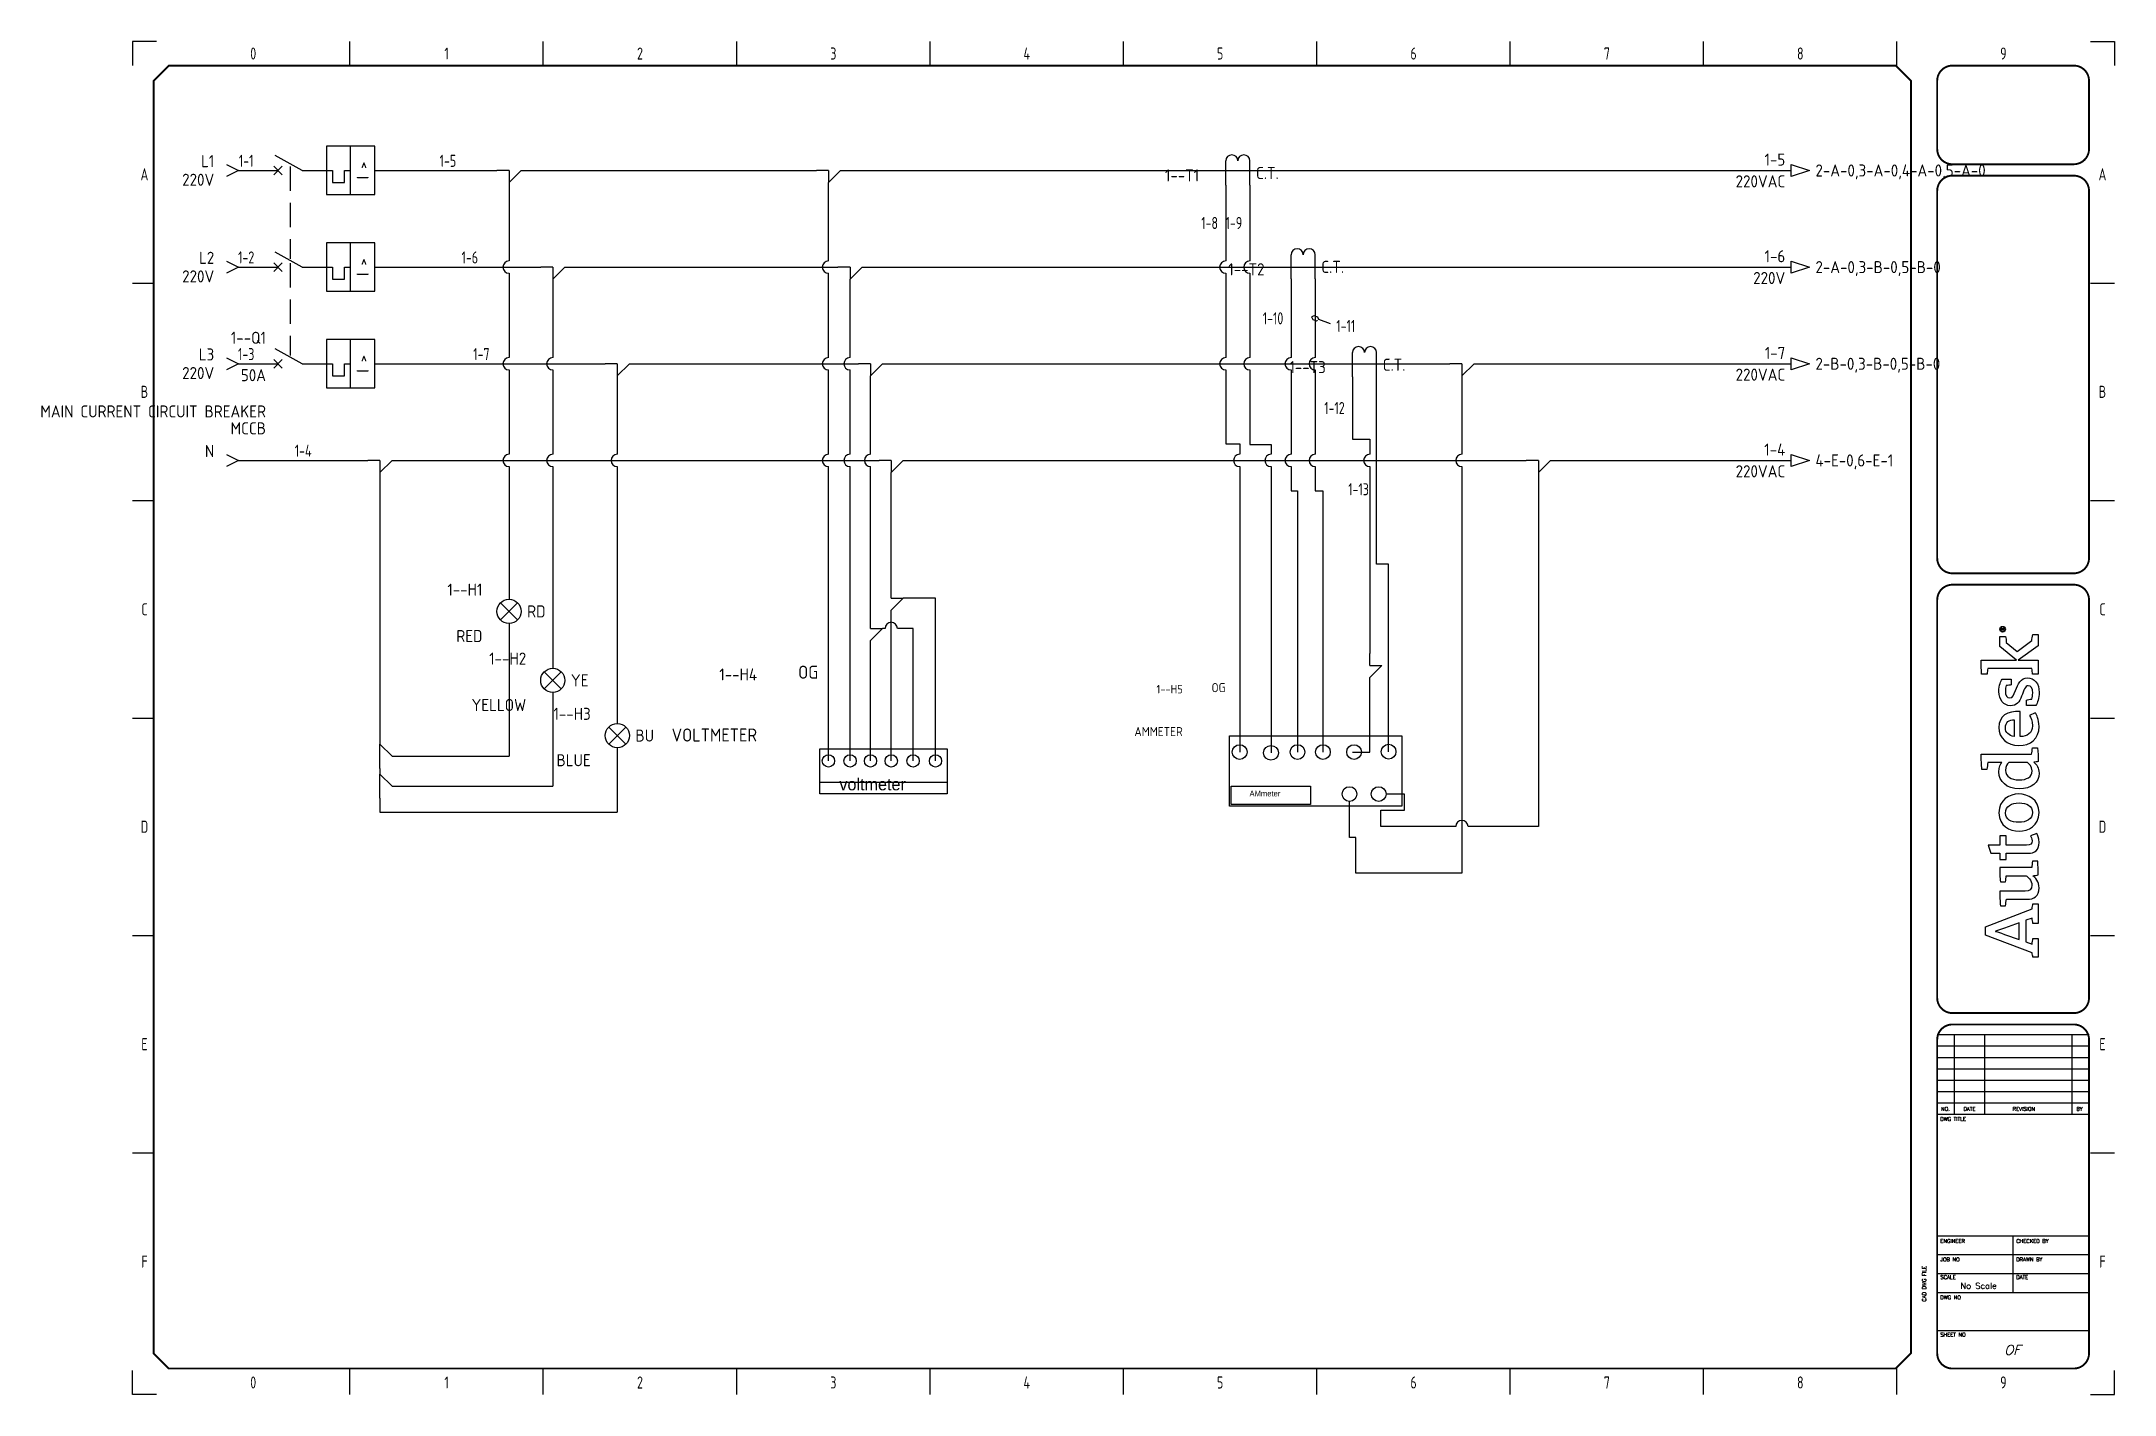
# Model space of a CAD drawing. Extents: x -14 to 415, y 5 to 285.
import ezdxf
from ezdxf.enums import TextEntityAlignment as Align

# ---------------------------------------------------------------- set-up
doc = ezdxf.new("R2010")
doc.units = 0
doc.header["$LTSCALE"] = 10
doc.linetypes.add('DASHED', pattern=[0.75, 0.5, -0.25])
for name, color, linetype in [('BL_16_mm', 5, 'Continuous'), ('DESC', 7, 'Continuous'), ('LAYER_1', 160, 'Continuous'), ('LINK', 252, 'DASHED'), ('MISC', 4, 'Continuous'), ('RD_16_mm', 1, 'Continuous'), ('SYMS', 7, 'Continuous'), ('TAGS', 4, 'Continuous'), ('TITLE', 7, 'Continuous'), ('Title blocks', 7, 'Continuous'), ('WH_16_mm', 7, 'Continuous'), ('WIRENO', 3, 'Continuous'), ('WIREREF', 52, 'Continuous'), ('WIRES', 7, 'Continuous'), ('XREF', 7, 'Continuous'), ('YE_16_mm', 2, 'Continuous')]:
    doc.layers.add(name, color=color, linetype=linetype)
doc.styles.add('ISO8', font='ISO8.shx', dxfattribs={"width": 0.8})
doc.styles.add('ITALIC', font='ITALIC')
doc.styles.add('SIMPLEX', font='simplex')
doc.styles.add('WD_IEC', font='ISOCP2.shx', dxfattribs={"width": 0.9, "height": 4})

# ---------------------------------------------------------------- blocks, each defined once
blk = doc.blocks.new('AI9-BLK2')
at = {"layer": 'LAYER_1', "color": 7}
blk.add_circle((0, 0), 2.03, dxfattribs=at)
blk.add_open_spline([(1.7, 0), (1.7, -1), (1, -1.8), (0, -1.8), (-1, -1.8), (-1.7, -1), (-1.7, 0), (-1.7, 1), (-1, 1.8), (0, 1.8), (1, 1.8), (1.7, 1), (1.7, 0)], degree=3, knots=[0, 0, 0, 0, 1, 1, 1, 2, 2, 2, 3, 3, 3, 4, 4, 4, 4], dxfattribs=at)
blk = doc.blocks.new('AI9-BLK1')
at = {"layer": 'LAYER_1', "color": 7}
for points, knots in [([(0.7, -1.1), (0.7, -1.1), (0.2, -0.4), (0.2, -0.4), (0.1, -0.2), (0, -0.2), (-0.1, -0.1), (0.3, 0), (0.5, 0.2), (0.5, 0.5), (0.5, 0.8), (0.3, 1.1), (-0.2, 1.1), (-0.2, 1.1), (-0.8, 1.1), (-0.8, 1.1), (-0.8, 1.1), (-0.8, -1.1), (-0.8, -1.1), (-0.8, -1.1), (-0.5, -1.1), (-0.5, -1.1), (-0.5, -1.1), (-0.5, -0.1), (-0.5, -0.1), (-0.4, -0.1), (-0.3, -0.2), (-0.2, -0.3), (-0.2, -0.3), (0.3, -1.1), (0.3, -1.1), (0.3, -1.1), (0.7, -1.1), (0.7, -1.1)], [0, 0, 0, 0, 1, 1, 1, 2, 2, 2, 3, 3, 3, 4, 4, 4, 5, 5, 5, 6, 6, 6, 7, 7, 7, 8, 8, 8, 9, 9, 9, 10, 10, 10, 11, 11, 11, 11]), ([(0.2, 0.5), (0.2, 0.2), (-0.1, 0.1), (-0.3, 0.1), (-0.3, 0.1), (-0.5, 0.1), (-0.5, 0.1), (-0.5, 0.1), (-0.5, 0.8), (-0.5, 0.8), (-0.5, 0.8), (-0.2, 0.8), (-0.2, 0.8), (0.1, 0.8), (0.2, 0.7), (0.2, 0.5)], [0, 0, 0, 0, 1, 1, 1, 2, 2, 2, 3, 3, 3, 4, 4, 4, 5, 5, 5, 5])]:
    blk.add_open_spline(points, degree=3, knots=knots, dxfattribs=at)
blk = doc.blocks.new('LOGO')
for points, knots in [([(35.2, 4.3), (35.2, 4.3), (22.1, 38.1), (22.1, 38.1), (22.1, 38.1), (16.1, 38.1), (16.1, 38.1), (16.1, 38.1), (3.2, 4.3), (3.2, 4.3), (2.2, 4.2), (0.9, 4), (0, 3.7), (0, 3.7), (0, 0), (0, 0), (0, 0), (13.7, 0), (13.7, 0), (13.7, 0), (13.7, 3.7), (13.7, 3.7), (12.4, 4), (10.9, 4.3), (9.5, 4.4), (9.5, 4.4), (11.1, 8.8), (11.1, 8.8), (11.1, 8.8), (26.8, 8.8), (26.8, 8.8), (26.8, 8.8), (28.4, 4.3), (28.4, 4.3), (27, 4.2), (25.8, 4), (24.5, 3.7), (24.5, 3.7), (24.5, 0), (24.5, 0), (24.5, 0), (38.7, 0), (38.7, 0), (38.7, 0), (38.7, 3.7), (38.7, 3.7), (37.9, 3.9), (36, 4.3), (35.2, 4.3)], [0, 0, 0, 0, 1, 1, 1, 2, 2, 2, 3, 3, 3, 4, 4, 4, 5, 5, 5, 6, 6, 6, 7, 7, 7, 8, 8, 8, 9, 9, 9, 10, 10, 10, 11, 11, 11, 12, 12, 12, 13, 13, 13, 14, 14, 14, 15, 15, 15, 16, 16, 16, 16]), ([(12.8, 13.8), (12.8, 13.8), (16.6, 24.3), (16.6, 24.3), (17.8, 27.5), (18.2, 28.8), (18.8, 30.9), (18.8, 30.9), (18.9, 30.9), (18.9, 30.9), (19.6, 28.9), (20, 27.5), (21.1, 24.3), (21.1, 24.3), (24.9, 13.8), (24.9, 13.8), (24.9, 13.8), (12.8, 13.8), (12.8, 13.8)], [0, 0, 0, 0, 1, 1, 1, 2, 2, 2, 3, 3, 3, 4, 4, 4, 5, 5, 5, 6, 6, 6, 6]), ([(70.8, 23.1), (70.8, 23.1), (70.8, 27.7), (70.8, 27.7), (70.8, 27.7), (75.3, 27.7), (75.3, 27.7), (75.3, 27.7), (75.3, 34.3), (75.3, 34.3), (75.3, 34.3), (81.3, 36.2), (81.3, 36.2), (81.3, 36.2), (81.3, 27.7), (81.3, 27.7), (81.3, 27.7), (88, 27.7), (88, 27.7), (88, 27.7), (88, 23.1), (88, 23.1), (88, 23.1), (81.3, 23.1), (81.3, 23.1), (81.3, 23.1), (81.3, 8.4), (81.3, 8.4), (81.3, 5.6), (82.1, 4.3), (84.3, 4.3), (86, 4.3), (87.5, 5.1), (88, 5.5), (88, 5.5), (89.7, 0.9), (89.7, 0.9), (88.7, 0.3), (86.5, -0.7), (83.2, -0.7), (77.6, -0.7), (75.3, 2.4), (75.3, 7.4), (75.3, 7.4), (75.3, 23.1), (75.3, 23.1), (75.3, 23.1), (70.8, 23.1), (70.8, 23.1)], [0, 0, 0, 0, 1, 1, 1, 2, 2, 2, 3, 3, 3, 4, 4, 4, 5, 5, 5, 6, 6, 6, 7, 7, 7, 8, 8, 8, 9, 9, 9, 10, 10, 10, 11, 11, 11, 12, 12, 12, 13, 13, 13, 14, 14, 14, 15, 15, 15, 16, 16, 16, 16]), ([(147.1, 4.7), (147.1, 5.4), (147, 6.1), (147, 6.9), (147, 6.9), (147, 41.1), (147, 41.1), (143.4, 41.2), (139.3, 41), (136.1, 40.7), (136.1, 40.7), (136.1, 37), (136.1, 37), (137.7, 36.8), (139.6, 36.6), (141, 36.4), (141, 36.4), (141, 36.4), (141, 36.4), (141, 36.4), (141, 26.2), (141, 26.2), (140, 27.1), (138, 28.4), (134.3, 28.4), (127.3, 28.4), (122, 22.6), (122, 13.8), (122, 4.5), (126.6, -0.7), (133.4, -0.7), (137.1, -0.7), (139.6, 1.1), (141.3, 3.1), (141.3, 2.1), (141.6, 0.6), (141.8, 0), (145.2, -0.2), (148.7, 0.1), (151.7, 0.4), (151.7, 0.4), (151.7, 4.1), (151.7, 4.1), (150.2, 4.2), (148.4, 4.5), (147.1, 4.7)], [0, 0, 0, 0, 1, 1, 1, 2, 2, 2, 3, 3, 3, 4, 4, 4, 5, 5, 5, 6, 6, 6, 7, 7, 7, 8, 8, 8, 9, 9, 9, 10, 10, 10, 11, 11, 11, 12, 12, 12, 13, 13, 13, 14, 14, 14, 15, 15, 15, 15]), ([(229.4, 4.6), (229.4, 4.6), (221.5, 15.2), (221.5, 15.2), (221.5, 15.2), (228, 23), (228, 23), (229.4, 23.1), (231.3, 23.3), (232.4, 23.6), (232.4, 23.6), (232.4, 27.7), (232.4, 27.7), (232.4, 27.7), (225, 27.7), (225, 27.7), (225, 27.7), (215.2, 15.6), (215.2, 15.6), (215.2, 15.6), (215.2, 41.2), (215.2, 41.2), (211.8, 41.3), (208.2, 41.2), (205.1, 40.9), (205.1, 40.9), (205.1, 36.9), (205.1, 36.9), (206.5, 36.8), (208, 36.6), (209.1, 36.5), (209.1, 36.5), (209.1, 4.5), (209.1, 4.5), (207.8, 4.4), (206.3, 4.2), (205.1, 4), (205.1, 4), (205.1, 0), (205.1, 0), (205.1, 0), (215.2, 0), (215.2, 0), (215.2, 0), (215.2, 14.5), (215.2, 14.5), (215.2, 14.5), (225.6, 0), (225.6, 0), (225.6, 0), (233.7, 0), (233.7, 0), (233.7, 0), (233.7, 3.8), (233.7, 3.8), (232.2, 4.2), (230.6, 4.4), (229.4, 4.6)], [0, 0, 0, 0, 1, 1, 1, 2, 2, 2, 3, 3, 3, 4, 4, 4, 5, 5, 5, 6, 6, 6, 7, 7, 7, 8, 8, 8, 9, 9, 9, 10, 10, 10, 11, 11, 11, 12, 12, 12, 13, 13, 13, 14, 14, 14, 15, 15, 15, 16, 16, 16, 17, 17, 17, 18, 18, 18, 19, 19, 19, 19]), ([(59.7, -0.1), (59.5, 0.6), (59.2, 2.6), (59.1, 3.8), (57.8, 2), (54.9, -0.7), (50.2, -0.7), (44.2, -0.7), (42, 3.1), (42, 8.1), (42, 8.1), (42, 22.9), (42, 22.9), (40.6, 23.2), (38.8, 23.4), (37.3, 23.5), (37.3, 23.5), (37.3, 27.3), (37.3, 27.3), (40.3, 27.6), (44.4, 27.8), (48, 27.6), (48, 27.6), (48, 9.3), (48, 9.3), (48, 6.2), (49.1, 4.5), (52.3, 4.5), (55.8, 4.5), (58.4, 7.9), (59, 8.6), (59, 8.6), (59, 23), (59, 23), (57.8, 23.2), (56, 23.4), (54.6, 23.5), (54.6, 23.5), (54.6, 27.3), (54.6, 27.3), (57.6, 27.7), (61.5, 27.8), (65, 27.7), (65, 27.7), (65, 4.6), (65, 4.6), (66.3, 4.4), (68.1, 4.2), (69.6, 4.1), (69.6, 4.1), (69.6, 0.3), (69.6, 0.3), (66.7, 0), (63, -0.2), (59.7, -0.1)], [0, 0, 0, 0, 1, 1, 1, 2, 2, 2, 3, 3, 3, 4, 4, 4, 5, 5, 5, 6, 6, 6, 7, 7, 7, 8, 8, 8, 9, 9, 9, 10, 10, 10, 11, 11, 11, 12, 12, 12, 13, 13, 13, 14, 14, 14, 15, 15, 15, 16, 16, 16, 17, 17, 17, 18, 18, 18, 18]), ([(104.8, -0.7), (95.2, -0.7), (91.4, 7), (91.4, 13.8), (91.4, 20.6), (95.1, 28.4), (104.6, 28.4), (114.1, 28.4), (118.3, 20.8), (118.3, 14), (118.3, 7.2), (114.2, -0.7), (104.8, -0.7)], [0, 0, 0, 0, 1, 1, 1, 2, 2, 2, 3, 3, 3, 4, 4, 4, 4]), ([(104.5, 23.6), (99.6, 23.6), (97.8, 19.5), (97.8, 14), (97.8, 8.5), (99.9, 4.1), (104.8, 4.1), (109.8, 4.1), (111.8, 8.2), (111.8, 13.8), (111.8, 19.3), (109.5, 23.6), (104.5, 23.6)], [0, 0, 0, 0, 1, 1, 1, 2, 2, 2, 3, 3, 3, 4, 4, 4, 4]), ([(141, 7.6), (140.3, 6.7), (138.2, 4.3), (135, 4.3), (130.5, 4.3), (128.5, 8.1), (128.5, 13.8), (128.5, 19.6), (130.9, 23.5), (135.4, 23.5), (138.3, 23.5), (139.9, 22.3), (141, 21.3), (141, 21.3), (141, 7.6), (141, 7.6)], [0, 0, 0, 0, 1, 1, 1, 2, 2, 2, 3, 3, 3, 4, 4, 4, 5, 5, 5, 5]), ([(167.6, 4.1), (171.4, 4.1), (173.8, 5.5), (175, 6.2), (175, 6.2), (177.1, 2.1), (177.1, 2.1), (175.5, 1.1), (172.6, -0.7), (167.2, -0.7), (158.2, -0.7), (153.3, 5.5), (153.3, 14), (153.3, 22.5), (158.9, 28.4), (166.4, 28.4), (174.6, 28.4), (178.7, 22.5), (177.9, 12.9), (177.9, 12.9), (159.8, 12.9), (159.8, 12.9), (160, 7.9), (162.3, 4.1), (167.6, 4.1)], [0, 0, 0, 0, 1, 1, 1, 2, 2, 2, 3, 3, 3, 4, 4, 4, 5, 5, 5, 6, 6, 6, 7, 7, 7, 8, 8, 8, 8]), ([(172, 17.3), (171.9, 20.8), (170.4, 23.7), (166.3, 23.7), (162.6, 23.7), (160.6, 21.2), (159.9, 17.3), (159.9, 17.3), (172, 17.3), (172, 17.3)], [0, 0, 0, 0, 1, 1, 1, 2, 2, 2, 3, 3, 3, 3]), ([(193.3, 16.4), (190.2, 17.6), (187.8, 18.3), (187.8, 20.5), (187.8, 22.6), (189.9, 23.7), (192.6, 23.7), (194.1, 23.7), (195.6, 23.5), (196.8, 23.1), (196.9, 21.9), (197.1, 20.1), (197.3, 19.6), (197.3, 19.6), (201.3, 19.6), (201.3, 19.6), (201.3, 19.6), (201.3, 26.1), (201.3, 26.1), (200.2, 26.8), (197.1, 28.4), (192.4, 28.4), (186.5, 28.4), (182.2, 25), (182.2, 20.1), (182.2, 15.7), (184.9, 13.4), (189.1, 11.9), (193.4, 10.4), (196.7, 9.3), (196.7, 7.2), (196.7, 5.1), (195, 3.9), (191.4, 3.9), (189.9, 3.9), (188.1, 4.1), (187, 4.6), (186.9, 5.9), (186.6, 7.8), (186.3, 8.4), (186.3, 8.4), (182.3, 8.4), (182.3, 8.4), (182.3, 8.4), (182.3, 1.6), (182.3, 1.6), (182.3, 1.6), (182.3, 1.6), (182.3, 1.6), (184.1, 0.5), (187.5, -0.8), (191.8, -0.8), (198.3, -0.8), (202.4, 2.6), (202.4, 7.8), (202.4, 12.5), (197.8, 14.6), (193.3, 16.4)], [0, 0, 0, 0, 1, 1, 1, 2, 2, 2, 3, 3, 3, 4, 4, 4, 5, 5, 5, 6, 6, 6, 7, 7, 7, 8, 8, 8, 9, 9, 9, 10, 10, 10, 11, 11, 11, 12, 12, 12, 13, 13, 13, 14, 14, 14, 15, 15, 15, 16, 16, 16, 17, 17, 17, 18, 18, 18, 19, 19, 19, 19])]:
    blk.add_open_spline(points, degree=3, knots=knots)
for name, p in [('AI9-BLK2', (237.6, 25.7)), ('AI9-BLK1', (237.8, 25.7))]:
    blk.add_blockref(name, p)
blk = doc.blocks.new('Title_blocks_A3')
at = {"layer": 'TITLE'}
for p, q in [((372.89, 276.86), (372.89, 259.33)), ((378.32, 79.49), (409.72, 79.49)), ((381.85, 79.49), (381.85, 63)), ((388.13, 79.49), (388.13, 63)), ((406.19, 79.49), (406.19, 63)), ((378.32, 77.13), (409.72, 77.13)), ((378.32, 74.78), (409.72, 74.78)), ((378.32, 72.42), (409.72, 72.42)), ((378.32, 70.06), (409.72, 70.06)), ((378.32, 67.71), (409.72, 67.71)), ((378.32, 65.35), (409.72, 65.35)), ((378.32, 63), (409.72, 63)), ((372.89, 13.53), (372.89, 37.81)), ((378.32, 37.87), (409.72, 37.87)), ((394.02, 26.1), (394.02, 37.87)), ((378.32, 33.95), (409.72, 33.95)), ((378.32, 30.02), (409.72, 30.02)), ((378.32, 26.1), (409.72, 26.1)), ((378.32, 18.24), (409.72, 18.24))]:
    blk.add_line(p, q, dxfattribs=at)
at = {"layer": 'TITLE', "const_width": 0.392}
blk.add_lwpolyline([(372.89, 13.53), (372.89, 276.86), (369.75, 280), (12.53, 280), (9.39, 276.86), (9.39, 13.53), (12.53, 10.39), (369.75, 10.39)], close=True, dxfattribs=at)
for points in [[(381.46, 280, 0.414214), (378.32, 276.86, 0.414214)], [(409.72, 276.86, 0.414214), (406.58, 280, 0.414214)], [(378.32, 262.73, 0.414214), (381.46, 259.59, 0.414214)], [(406.58, 259.59, 0.414214), (409.72, 262.73, 0.414214)], [(381.46, 257.23, 0.414214), (378.32, 254.09, 0.414214)], [(409.72, 254.09, 0.414214), (406.58, 257.23, 0.414214)], [(378.32, 178.08, 0.414214), (381.46, 174.94, 0.414214)], [(406.58, 174.94, 0.414214), (409.72, 178.08, 0.414214)], [(381.46, 172.58, 0.414214), (378.32, 169.44, 0.414214)], [(409.72, 169.44, 0.414214), (406.58, 172.58, 0.414214)], [(378.32, 87.08, 0.414214), (381.46, 83.94, 0.414214)], [(406.58, 83.94, 0.414214), (409.72, 87.08, 0.414214)], [(381.46, 81.58, 0.414214), (378.32, 78.44, 0.414214)], [(409.72, 78.44, 0.414214), (406.58, 81.58, 0.414214)], [(378.32, 13.53, 0.414214), (381.46, 10.39, 0.414214)], [(406.58, 10.39, 0.414214), (409.72, 13.53, 0.414214)]]:
    blk.add_lwpolyline(points, format="xyb", dxfattribs=at)
for points in [[(406.58, 280), (381.46, 280)], [(378.32, 276.86), (378.32, 262.73)], [(409.72, 276.86), (409.72, 262.73)], [(406.58, 259.59), (381.46, 259.59)], [(406.58, 257.23), (381.46, 257.23)], [(378.32, 254.09), (378.32, 178.08)], [(409.72, 254.09), (409.72, 178.08)], [(381.46, 174.94), (406.58, 174.94)], [(381.46, 172.58), (406.58, 172.58)], [(381.46, 83.94), (406.58, 83.94)], [(381.46, 81.58), (406.58, 81.58)], [(378.32, 78.44), (378.32, 13.53)], [(409.72, 78.44), (409.72, 13.53)], [(381.46, 10.39), (406.58, 10.39)]]:
    blk.add_lwpolyline(points, dxfattribs=at)
at = {"layer": 'TITLE', "color": 7, "const_width": 0.392}
for points in [[(378.32, 169.44), (378.32, 87.08)], [(409.72, 169.44), (409.72, 87.08)]]:
    blk.add_lwpolyline(points, dxfattribs=at)
at = {"layer": 'Title blocks', "color": 7}
for p, q in [((50, 280), (50, 285)), ((90, 280), (90, 285)), ((130, 280), (130, 285)), ((170, 280), (170, 285)), ((250, 280), (250, 285)), ((290, 280), (290, 285)), ((330, 280), (330, 285)), ((370, 280), (370, 285)), ((5, 235), (9.39, 235)), ((410, 235), (415, 235)), ((5, 190), (9.39, 190)), ((410, 190), (415, 190)), ((5, 100), (9.39, 100)), ((410, 100), (415, 100)), ((5, 55), (9.39, 55)), ((410, 55), (415, 55)), ((50, 5), (50, 10.39)), ((90, 5), (90, 10.39)), ((130, 5), (130, 10.39)), ((170, 5), (170, 10.39)), ((250, 5), (250, 10.39)), ((290, 5), (290, 10.39)), ((330, 5), (330, 10.39)), ((370, 5), (370, 10.64))]:
    blk.add_line(p, q, dxfattribs=at)
at = {"layer": 'Title blocks', "color": 2}
for p, q in [((210, 280), (210, 285)), ((5, 145), (9.39, 145)), ((410, 145), (415, 145)), ((210, 5), (210, 10.39))]:
    blk.add_line(p, q, dxfattribs=at)
at = {"layer": 'Title blocks'}
for points in [[(10, 285), (5, 285), (5, 280)], [(410, 285), (415, 285), (415, 280)], [(10, 5), (5, 5), (5, 10)], [(410, 5), (415, 5), (415, 10)]]:
    blk.add_lwpolyline(points, dxfattribs=at)
at = {"xscale": 0.2857500000000073, "yscale": 0.2857500000000073, "zscale": 0.2857500000000073, "rotation": 90}
blk.add_blockref('LOGO', (399.19, 95.48), dxfattribs=at)
at = {"layer": 'TITLE', "color": 1}
for s, height, style, p in [('NO.', 0.785, 'SIMPLEX', (380.02, 64.11)), ('DATE', 0.785, 'SIMPLEX', (384.99, 64.11)), ('REVISION', 0.785, 'SIMPLEX', (396.24, 64.11)), ('BY', 0.785, 'SIMPLEX', (407.76, 64.11)), ('OF', 2, 'ITALIC', (393.89, 14.25))]:
    blk.add_text(s, height=height, dxfattribs=dict(at, style=style)).set_placement(p, align=Align.MIDDLE)
at = {"layer": 'TITLE', "color": 1, "style": 'SIMPLEX'}
for s, p in [('DWG TITLE', (378.97, 61.62)), ('ENGINEER', (378.97, 36.37)), ('CHECKED BY', (394.67, 36.37)), ('JOB NO', (378.97, 32.57)), ('DRAWN BY', (394.67, 32.57)), ('SCALE', (378.97, 28.91)), ('DATE', (394.67, 28.91)), ('DWG NO', (378.97, 24.72)), ('SHEET NO', (378.97, 17))]:
    blk.add_text(s, height=0.785, dxfattribs=at).set_placement(p)
blk.add_text('CAD DWG FILE', height=0.7852, rotation=90, dxfattribs=at).set_placement((376.02, 24.2))
at = {"layer": 'TITLE', "color": 1, "style": 'ITALIC'}
for tag, height, p in [('TITLE#1', 1.5, (393.23, 52.79)), ('TITLE#2', 1.5, (393.23, 50.25)), ('TITLE#3', 1.5, (393.23, 47.71)), ('TITLE#4', 1.5, (393.23, 45.16)), ('DWG#', 2, (393.23, 20.38))]:
    blk.add_attdef(tag, text='', height=height, dxfattribs=at).set_placement(p, align=Align.CENTER)
at = {"layer": 'TITLE', "color": 1, "style": 'SIMPLEX'}
blk.add_attdef('CAD#', (376.32, 34.6), '', height=1.25, rotation=90, dxfattribs=at)
at = {"layer": 'TITLE', "color": 1}
for tag, p, height, style in [('ENGINEER', (381.68, 34.6), 1.25, 'ITALIC'), ('CHKDBY', (396.6, 34.6), 1.25, 'ITALIC'), ('JOB#', (384.53, 30.65), 1.25, 'SIMPLEX'), ('DRAWNBY', (397.48, 30.65), 1.25, 'ITALIC'), ('SCALE', (383.14, 26.88), 1.25, 'SIMPLEX'), ('DATE', (396.4, 26.88), 1.25, 'SIMPLEX'), ('SHTS', (397.95, 13.15), 2, 'ITALIC')]:
    blk.add_attdef(tag, p, '', height=height, dxfattribs=dict(at, style=style))
at = {"layer": 'TITLE', "color": 1, "style": 'ITALIC'}
blk.add_attdef('SH#', text='', height=2, dxfattribs=at).set_placement((389.77, 13.15), align=Align.RIGHT)
at = {"layer": 'TITLE', "color": 7, "flags": 9}
blk.add_attdef('WD_TB', (381.46, 10.39), '', height=1.57, dxfattribs=at)
at = {"layer": 'Title blocks', "style": 'ISO8', "width": 0.8}
for s, p in [('0', (30, 282.5)), ('1', (70, 282.5)), ('2', (110, 282.5)), ('3', (150, 282.5)), ('4', (190, 282.5)), ('5', (230, 282.5)), ('6', (270, 282.5)), ('7', (310, 282.5)), ('8', (350, 282.5)), ('9', (392, 282.5)), ('A', (7.5, 257.5)), ('A', (412.5, 257.5)), ('B', (7.5, 212.5)), ('B', (412.5, 212.5)), ('C', (7.5, 167.5)), ('C', (412.5, 167.5)), ('D', (7.5, 122.5)), ('D', (412.5, 122.5)), ('E', (7.5, 77.5)), ('E', (412.5, 77.5)), ('F', (7.5, 32.5)), ('F', (412.5, 32.5)), ('0', (30, 7.5)), ('1', (70, 7.5)), ('2', (110, 7.5)), ('3', (150, 7.5)), ('4', (190, 7.5)), ('5', (230, 7.5)), ('6', (270, 7.5)), ('7', (310, 7.5)), ('8', (350, 7.5)), ('9', (392, 7.5))]:
    blk.add_text(s, height=2.5, dxfattribs=at).set_placement(p, align=Align.MIDDLE)
blk = doc.blocks.new('HA1X3Y')
blk.add_lwpolyline([(-2.5, 1.25), (0, 0), (-2.5, -1.25)])
at = {"style": 'WD_IEC'}
blk.add_attdef('DESC1', text='', height=2.5, dxfattribs=at).set_placement((-5, 0.675), align=Align.RIGHT)
at = {"style": 'WD_IEC', "flags": 1}
blk.add_attdef('X1TERM01', (0, 0), '', height=0.32, dxfattribs=at)
at = {"style": 'WD_IEC'}
blk.add_attdef('DESC2', text='', height=2.5, dxfattribs=at).set_placement((-5, -0.675), align=Align.TOP_RIGHT)
blk = doc.blocks.new('HCB11THI')
for p, q in [((12.5, -5), (12.5, 5)), ((-7.5, 0), (-2.5, 0)), ((-3.38, -0.88), (-1.62, 0.88)), ((-1.62, -0.88), (-3.38, 0.88)), ((2.5, 0), (-3.12, 3.12)), ((2.5, 0), (8.75, 0)), ((8.75, 0), (8.75, -2.5)), ((11.25, 0), (12.5, 0)), ((11.25, -2.5), (11.25, 0)), ((17.5, 0), (22.5, 0)), ((8.75, -2.5), (11.25, -2.5))]:
    blk.add_line(p, q)
blk.add_lwpolyline([(7.5, -5), (17.5, -5), (17.5, 5), (7.5, 5)], close=True)
at = {"style": 'WD_IEC'}
for tag, p in [('INST', (-5, 11.12)), ('LOC', (-5, 7.62)), ('TAG1', (-5, 4.12)), ('DESC2', (-5, -14.61)), ('DESC1', (-5, -11.11)), ('DESC3', (-5, -18.11))]:
    blk.add_attdef(tag, text='', height=2.5, dxfattribs=at).set_placement(p, align=Align.RIGHT)
for tag, p, height, flags in [('MFG', (4.92, 12.12), 1.5, 9), ('CAT', (4.92, 9.62), 1.5, 9), ('X4TERM01', (-7.5, 0), 0.32, 1), ('TERM01', (-7.5, 1), 2, 8), ('X2LINK', (0, 1.7), 0.32, 1), ('X8LINK', (0, 0.79), 0.32, 1), ('X1TERM02', (22.5, 0), 0.32, 1), ('ASSYCODE', (12.5, -7.5), 1, 1), ('FAMILY', (12.5, -9), 1, 1), ('CATDESC', (12.5, -10.5), 1, 1), ('COMMON', (13.75, -13.02), 1, 1)]:
    blk.add_attdef(tag, p, '', height=height, dxfattribs=dict(at, flags=flags))
at = {"linetype": 'Continuous', "style": 'WD_IEC'}
blk.add_attdef('T', text='', height=2.5, rotation=90, dxfattribs=at).set_placement((15, 0), align=Align.MIDDLE_CENTER)
at = {"style": 'WD_IEC', "flags": 8}
blk.add_attdef('TERM02', text='', height=2, dxfattribs=at).set_placement((22.5, 1), align=Align.RIGHT)
at = {"lineweight": 15, "style": 'WD_IEC'}
for tag, p in [('RATING1', (-5, -3.61)), ('XREF', (-5, -7.36))]:
    blk.add_attdef(tag, text='', height=2.5, dxfattribs=at).set_placement(p, align=Align.RIGHT)
blk = doc.blocks.new('HCB21THI')
for p, q in [((12.5, -5), (12.5, 5)), ((-7.5, 0), (-2.5, 0)), ((-3.38, -0.88), (-1.62, 0.88)), ((-1.62, -0.88), (-3.38, 0.88)), ((2.5, 0), (-3.12, 3.12)), ((2.5, 0), (8.75, 0)), ((8.75, 0), (8.75, -2.5)), ((11.25, 0), (12.5, 0)), ((11.25, -2.5), (11.25, 0)), ((17.5, 0), (22.5, 0)), ((8.75, -2.5), (11.25, -2.5))]:
    blk.add_line(p, q)
blk.add_lwpolyline([(7.5, -5), (17.5, -5), (17.5, 5), (7.5, 5)], close=True)
at = {"style": 'WD_IEC'}
for tag, p in [('INST', (-5, 11.12)), ('LOC', (-5, 7.62)), ('TAG2', (-5, 4.12)), ('DESC1', (-5, -13.75)), ('DESC2', (-5, -17.25)), ('DESC3', (-5, -20.75))]:
    blk.add_attdef(tag, text='', height=2.5, dxfattribs=at).set_placement(p, align=Align.RIGHT)
for tag, p, height, flags in [('X4TERM01', (-7.5, 0), 0.32, 1), ('TERM01', (-7.5, 1), 2, 8), ('X2LINK', (0, 1.7), 0.32, 1), ('X8LINK', (0, 0.79), 0.32, 1), ('X1TERM02', (22.5, 0), 0.32, 1), ('FAMILY', (12.5, -9), 1, 1), ('CONTACT', (12.5, -11.77), 1, 1)]:
    blk.add_attdef(tag, p, '', height=height, dxfattribs=dict(at, flags=flags))
at = {"linetype": 'Continuous', "style": 'WD_IEC'}
blk.add_attdef('T', text='', height=2.5, rotation=90, dxfattribs=at).set_placement((15, 0), align=Align.MIDDLE_CENTER)
at = {"style": 'WD_IEC', "flags": 8}
blk.add_attdef('TERM02', text='', height=2, dxfattribs=at).set_placement((22.5, 1), align=Align.RIGHT)
at = {"lineweight": 15, "style": 'WD_IEC', "flags": 1}
blk.add_attdef('RATING1', text='', height=2.5, dxfattribs=at).set_placement((-5, -6.25), align=Align.RIGHT)
at = {"lineweight": 15, "style": 'WD_IEC'}
blk.add_attdef('XREF', text='', height=2.5, dxfattribs=at).set_placement((-5, -10), align=Align.RIGHT)
blk = doc.blocks.new('HT0_184')
for p, q in [((0, 0), (-2.5, 0)), ((0, 0), (0, -2.5)), ((0, -2.5), (2.5, 0))]:
    blk.add_line(p, q)
at = {"style": 'WD_IEC', "flags": 1}
for tag, p in [('X4TERM01', (-2.5, 0)), ('X1TERM01', (2.5, 0)), ('X8TERM01', (0, -2.5)), ('WDWSEQ', (1.53, -1.26))]:
    blk.add_attdef(tag, p, '', height=0.4, dxfattribs=at)
blk = doc.blocks.new('VLT1R')
for p, q in [((0, 7.5), (0, 2.5)), ((-1.77, -1.77), (1.77, 1.77)), ((1.77, -1.77), (-1.77, 1.77)), ((0, -2.5), (0, -7.5))]:
    blk.add_line(p, q)
blk.add_circle((0, 0), 2.5)
at = {"style": 'WD_IEC'}
for tag, p in [('INST', (-5.5, 10.25)), ('LOC', (-5.5, 6.75)), ('TAG1', (-5.5, 3.25)), ('DESC1', (-5.5, -6.35)), ('DESC2', (-5.5, -9.85)), ('DESC3', (-5.5, -13.35))]:
    blk.add_attdef(tag, text='', height=2.5, dxfattribs=at).set_placement(p, align=Align.RIGHT)
blk.add_attdef('TERM01', text='', height=2, rotation=90, dxfattribs=at).set_placement((-1, 7.5), align=Align.RIGHT)
at = {"style": 'WD_IEC', "flags": 1}
for tag, p, height in [('X2TERM01', (0, 7.5), 0.32), ('X4LINK', (-3, 0), 0.32), ('X1LINK', (3, 0), 0.32), ('ASSYCODE', (1, -4), 1), ('X8TERM02', (0, -7.5), 0.32), ('FAMILY', (1, -5.5), 1), ('CATDESC', (1, -7), 1)]:
    blk.add_attdef(tag, p, '', height=height, dxfattribs=at)
at = {"style": 'WD_IEC', "flags": 9}
for tag, p in [('MFG', (-6, -0.25)), ('CAT', (-6, -2.75))]:
    blk.add_attdef(tag, text='', height=1.5, dxfattribs=at).set_placement(p, align=Align.RIGHT)
at = {"style": 'WD_IEC'}
blk.add_attdef('TERM02', (-1, -7.5), '', height=2, rotation=90, dxfattribs=at)
at = {"lineweight": 13, "style": 'WD_IEC'}
blk.add_attdef('COLOR', text='', height=2.5, dxfattribs=at).set_placement((3.75, 0), align=Align.MIDDLE_LEFT)
at = {"lineweight": 15, "style": 'WD_IEC'}
blk.add_attdef('XREF', text='', height=2.5, dxfattribs=at).set_placement((-5.5, -18), align=Align.RIGHT)
blk = doc.blocks.new('VLT1Y')
for p, q in [((0, 7.5), (0, 2.5)), ((-1.77, -1.77), (1.77, 1.77)), ((1.77, -1.77), (-1.77, 1.77)), ((0, -2.5), (0, -7.5))]:
    blk.add_line(p, q)
blk.add_circle((0, 0), 2.5)
at = {"style": 'WD_IEC'}
for tag, p in [('INST', (-5.5, 10.25)), ('LOC', (-5.5, 6.75)), ('TAG1', (-5.5, 3.25)), ('DESC1', (-5.5, -6.35)), ('DESC2', (-5.5, -9.85)), ('DESC3', (-5.5, -13.35))]:
    blk.add_attdef(tag, text='', height=2.5, dxfattribs=at).set_placement(p, align=Align.RIGHT)
blk.add_attdef('TERM01', text='', height=2, rotation=90, dxfattribs=at).set_placement((-1, 7.5), align=Align.RIGHT)
at = {"style": 'WD_IEC', "flags": 1}
for tag, p, height in [('X2TERM01', (0, 7.5), 0.32), ('X4LINK', (-3, 0), 0.32), ('X1LINK', (3, 0), 0.32), ('ASSYCODE', (1, -4), 1), ('X8TERM02', (0, -7.5), 0.32), ('FAMILY', (1, -5.5), 1), ('CATDESC', (1, -7), 1)]:
    blk.add_attdef(tag, p, '', height=height, dxfattribs=at)
at = {"style": 'WD_IEC', "flags": 9}
for tag, p in [('MFG', (-6, -0.25)), ('CAT', (-6, -2.75))]:
    blk.add_attdef(tag, text='', height=1.5, dxfattribs=at).set_placement(p, align=Align.RIGHT)
at = {"style": 'WD_IEC'}
blk.add_attdef('TERM02', (-1, -7.5), '', height=2, rotation=90, dxfattribs=at)
at = {"lineweight": 13, "style": 'WD_IEC'}
blk.add_attdef('COLOR', text='', height=2.5, dxfattribs=at).set_placement((3.75, 0), align=Align.MIDDLE_LEFT)
at = {"lineweight": 15, "style": 'WD_IEC'}
for tag, p in [('XREF', (-5.5, -18)), ('WDTAGALT', (-5.5, -21.5))]:
    blk.add_attdef(tag, text='', height=2.5, dxfattribs=at).set_placement(p, align=Align.RIGHT)
blk = doc.blocks.new('VLT1B')
for p, q in [((0, 7.5), (0, 2.5)), ((-1.77, -1.77), (1.77, 1.77)), ((1.77, -1.77), (-1.77, 1.77)), ((0, -2.5), (0, -7.5))]:
    blk.add_line(p, q)
blk.add_circle((0, 0), 2.5)
at = {"style": 'WD_IEC'}
for tag, p in [('INST', (-5.5, 10.25)), ('LOC', (-5.5, 6.75)), ('TAG1', (-5.5, 3.25)), ('DESC1', (-5.5, -6.35)), ('DESC2', (-5.5, -9.85)), ('DESC3', (-5.5, -13.35))]:
    blk.add_attdef(tag, text='', height=2.5, dxfattribs=at).set_placement(p, align=Align.RIGHT)
blk.add_attdef('TERM01', text='', height=2, rotation=90, dxfattribs=at).set_placement((-1, 7.5), align=Align.RIGHT)
at = {"style": 'WD_IEC', "flags": 1}
for tag, p, height in [('X2TERM01', (0, 7.5), 0.32), ('X4LINK', (-3, 0), 0.32), ('X1LINK', (3, 0), 0.32), ('ASSYCODE', (1, -4), 1), ('X8TERM02', (0, -7.5), 0.32), ('FAMILY', (1, -5.5), 1), ('CATDESC', (1, -7), 1)]:
    blk.add_attdef(tag, p, '', height=height, dxfattribs=at)
at = {"style": 'WD_IEC', "flags": 9}
for tag, p in [('MFG', (-6, -0.25)), ('CAT', (-6, -2.75))]:
    blk.add_attdef(tag, text='', height=1.5, dxfattribs=at).set_placement(p, align=Align.RIGHT)
at = {"style": 'WD_IEC'}
blk.add_attdef('TERM02', (-1, -7.5), '', height=2, rotation=90, dxfattribs=at)
at = {"lineweight": 13, "style": 'WD_IEC'}
blk.add_attdef('COLOR', text='', height=2.5, dxfattribs=at).set_placement((3.75, 0), align=Align.MIDDLE_LEFT)
at = {"lineweight": 15, "style": 'WD_IEC'}
for tag, p in [('XREF', (-5.5, -18)), ('WDTAGALT', (-5.5, -21.5))]:
    blk.add_attdef(tag, text='', height=2.5, dxfattribs=at).set_placement(p, align=Align.RIGHT)
blk = doc.blocks.new('HT0_281')
for p in [(0, -2.5), (2.5, 0)]:
    blk.add_line(p, (0, 2.5))
at = {"style": 'WD_IEC', "flags": 1}
for tag, p in [('X2TERM01', (0, 2.5)), ('WDWSEQ', (1.92, 1.22)), ('X1TERM01', (2.5, 0)), ('X8TERM01', (0, -2.5))]:
    blk.add_attdef(tag, p, '', height=0.4, dxfattribs=at)
blk = doc.blocks.new('HVM1_Voltmeter-3phase_002')
blk.add_line((13.58, 3), (13.58, -6.34))
for points in [[(13.58, -6.34), (-12.79, -6.34), (-12.79, 3), (13.58, 3)], [(13.58, -6.34), (-12.79, -6.34), (-12.79, -3.89), (13.58, -3.89)]]:
    blk.add_lwpolyline(points)
for centre in [(-10.99, 0.48), (-6.52, 0.48), (-2.29, 0.48), (2.01, 0.48), (6.51, 0.48), (11.15, 0.48)]:
    blk.add_circle(centre, 1.27)
at = {"insert": (-8.73, -3.09), "char_height": 2.5, "attachment_point": 1}
blk.add_mtext_dynamic_manual_height_columns('voltmeter', width=6.0733, gutter_width=12.5, heights=[0], dxfattribs=at)
at = {"style": 'WD_IEC'}
for tag, height, p in [('INST', 2.7, (-25.75, 24.33)), ('LOC', 2.7, (-25.75, 21.13)), ('TAG1', 2.5, (-25.75, 17.13)), ('XREF', 2.7, (-25.75, 7.71)), ('DESC1', 2.7, (-25.75, 4.51)), ('DESC2', 2.7, (-25.75, 0.73)), ('WDTAGALT', 2.5, (-26.25, -5.99)), ('DESC3', 2.7, (-25.75, -3.05))]:
    blk.add_attdef(tag, text='', height=height, dxfattribs=at).set_placement(p, align=Align.RIGHT)
for tag, p, height, flags in [('MFG', (-15.83, 25.13), 1.5, 9), ('CAT', (-15.83, 22.63), 1.5, 9), ('ASSYCODE', (-12.25, 9.01), 1, 1), ('CATDESC', (-12.25, 6.01), 2.7, 1), ('FAMILY', (-12.25, 7.51), 1, 1), ('X2TERM01', (-10.99, 0.48), 0.08, 1), ('X2TERM02', (-6.52, 0.48), 0.08, 1), ('X2TERM03', (-2.36, 0.5), 0.08, 1), ('X2TERM04', (2.01, 0.48), 0.08, 1), ('X2TERM05', (6.51, 0.48), 0.08, 1), ('X2TERM06', (11.15, 0.48), 0.08, 1)]:
    blk.add_attdef(tag, p, '', height=height, dxfattribs=dict(at, flags=flags))
blk.add_attdef('COLOR', (-17.25, 17.51), '', height=2.7, dxfattribs=at)
at = {"style": 'WD_IEC', "width": 0.8}
for tag, p in [('X2TERMDESC01', (-11.99, 5.24)), ('X2TERMDESC02', (-7.52, 5.65)), ('X2TERMDESC03', (-3.36, 5.64)), ('X2TERMDESC04', (1.01, 5.72)), ('X2TERMDESC05', (5.51, 5.62)), ('X2TERMDESC06', (10.15, 5.64)), ('TERM01', (-11.99, 0.48)), ('TERM02', (-7.52, 0.48)), ('TERM03', (-3.36, 0.5)), ('TERM04', (1.01, 0.48)), ('TERM05', (5.51, 0.48)), ('TERM06', (10.15, 0.48))]:
    blk.add_attdef(tag, text='', height=2, rotation=90, dxfattribs=at).set_placement(p, align=Align.RIGHT)
blk = doc.blocks.new('HT0_812')
for p, q in [((0, 0), (0, 2.5)), ((0, 0), (2.5, 0)), ((2.5, 0), (0, -2.5))]:
    blk.add_line(p, q)
at = {"style": 'WD_IEC', "flags": 1}
for tag, p in [('X2TERM01', (0, 2.5)), ('WDWSEQ', (1.92, 1.22)), ('X1TERM01', (2.5, 0)), ('X8TERM01', (0, -2.5))]:
    blk.add_attdef(tag, p, '', height=0.4, dxfattribs=at)
blk = doc.blocks.new('HVM1_AMMETER_002')
for points in [[(-25.22, 9.63), (25.78, 9.63), (25.78, -11.2), (-25.22, -11.2)], [(-24.68, -5.26), (-1.21, -5.26), (-1.21, -10.65), (-24.68, -10.65)]]:
    blk.add_lwpolyline(points, close=True)
for centre in [(-22.19, 4.81), (-12.93, 4.59), (-5.09, 4.81), (2.42, 4.81), (11.61, 4.81), (21.81, 4.93), (10.26, -7.61), (18.89, -7.61)]:
    blk.add_circle(centre, 2.18)
blk.add_text('AMmeter', height=1.681).set_placement((-19.28, -8.28))
at = {"style": 'WD_IEC'}
for tag, height, p in [('INST', 2.7, (-39.01, 29.34)), ('TAG1', 2.5, (-39.01, 22.14)), ('LOC', 2.7, (-39.01, 26.14)), ('XREF', 2.7, (-39.01, 12.71)), ('DESC2', 2.7, (-39.01, 5.73)), ('DESC1', 2.7, (-39.01, 9.51)), ('WDTAGALT', 2.5, (-39.51, -0.99)), ('DESC3', 2.7, (-39.01, 1.95))]:
    blk.add_attdef(tag, text='', height=height, dxfattribs=at).set_placement(p, align=Align.RIGHT)
for tag, p, height, flags in [('MFG', (-29.09, 30.14), 1.5, 9), ('CAT', (-29.09, 27.64), 1.5, 9), ('ASSYCODE', (-25.51, 14.01), 1, 1), ('FAMILY', (-25.51, 12.51), 1, 1), ('CATDESC', (-25.51, 11.01), 2.7, 1), ('X2TERM01', (-22.19, 4.81), 0.08, 1), ('X2TERM02', (-12.93, 4.59), 0.08, 1), ('X2TERM03', (-5.09, 4.81), 0.08, 1), ('X2TERM04', (2.42, 4.81), 0.08, 1), ('X2TERM05', (11.61, 4.81), 0.08, 1), ('X2TERM06', (21.81, 4.93), 0.08, 1), ('X4TERM07', (8.09, -7.61), 0.08, 1), ('X8TERM08', (10.26, -9.79), 0.08, 1), ('X8TERM10', (18.89, -9.79), 0.08, 1), ('X1TERM09', (21.07, -7.61), 0.08, 1)]:
    blk.add_attdef(tag, p, '', height=height, dxfattribs=dict(at, flags=flags))
blk.add_attdef('COLOR', (-30.51, 22.51), '', height=2.7, dxfattribs=at)
at = {"style": 'WD_IEC', "width": 0.8}
for tag, p in [('X2TERMDESC01', (-23.19, 9.57)), ('X2TERMDESC02', (-13.93, 9.77)), ('X2TERMDESC03', (-6.09, 9.96)), ('X2TERMDESC04', (1.42, 10.05)), ('X2TERMDESC05', (10.61, 9.96)), ('X2TERMDESC06', (20.81, 10.09)), ('TERM01', (-23.19, 4.81)), ('TERM02', (-13.93, 4.59)), ('TERM03', (-6.09, 4.81)), ('TERM04', (1.42, 4.81)), ('TERM05', (10.61, 4.81)), ('TERM06', (20.81, 4.93))]:
    blk.add_attdef(tag, text='', height=2, rotation=90, dxfattribs=at).set_placement(p, align=Align.RIGHT)
for tag, p in [('X8TERMDESC08', (9.26, -12.39)), ('X8TERMDESC10', (17.89, -12.39)), ('TERM08', (9.26, -9.79)), ('TERM10', (17.89, -9.79))]:
    blk.add_attdef(tag, p, '', height=2, rotation=90, dxfattribs=at)
for tag, p in [('TERM07', (8.09, -6.61)), ('X4TERMDESC07', (8.09, -9.21))]:
    blk.add_attdef(tag, p, '', height=2, dxfattribs=at)
for tag, p in [('TERM09', (21.07, -6.61)), ('X1TERMDESC09', (28.54, -9.21))]:
    blk.add_attdef(tag, text='', height=2, dxfattribs=at).set_placement(p, align=Align.RIGHT)
blk = doc.blocks.new('VXF1CTR')
for p, q in [((0, -5), (0, 0)), ((5, -5), (5, 0))]:
    blk.add_line(p, q)
for centre in [(1.25, 0), (3.75, 0)]:
    blk.add_arc(centre, 1.25, 0, 180)
at = {"style": 'WD_IEC'}
for tag, p in [('INST', (-5.5, 2.75)), ('LOC', (-5.5, -0.75)), ('TAG1', (-5.5, -4.25)), ('DESC1', (-5.5, -8.85)), ('DESC2', (-5.5, -12.35)), ('DESC3', (-5.5, -15.85))]:
    blk.add_attdef(tag, text='', height=2.5, dxfattribs=at).set_placement(p, align=Align.RIGHT)
blk.add_attdef('RATING1', text='', height=2.5, dxfattribs=at).set_placement((2.5, 3), align=Align.CENTER)
for tag, p in [('TERM01', (-1, -5)), ('TERM02', (4, -5))]:
    blk.add_attdef(tag, p, '', height=2, rotation=90, dxfattribs=at)
at = {"style": 'WD_IEC', "flags": 1}
for tag, p, height in [('X2LINK', (2.5, 1.25), 0.32), ('X8LINK', (2.5, -1.25), 0.32), ('X8TERM01', (0, -5), 0.32), ('X8TERM02', (5, -5), 0.32), ('MFG', (6, -8.57), 1.5), ('ASSYCODE', (6, -13.57), 1), ('CAT', (6, -11.07), 1.5), ('FAMILY', (6, -15.07), 1), ('CATDESC', (6, -16.57), 1)]:
    blk.add_attdef(tag, p, '', height=height, dxfattribs=at)
at = {"style": 'WD_IEC'}
blk.add_attdef('TYPE', text='', height=2.5, dxfattribs=at).set_placement((6.25, -2.5), align=Align.MIDDLE_LEFT)
at = {"lineweight": 15, "style": 'WD_IEC'}
blk.add_attdef('XREF', text='', height=2.5, dxfattribs=at).set_placement((-5.5, -20.5), align=Align.RIGHT)
blk = doc.blocks.new('VT0_812')
for p, q in [((0, 0), (0, 2.5)), ((0, 0), (2.5, 0)), ((2.5, 0), (0, -2.5))]:
    blk.add_line(p, q)
at = {"style": 'WD_IEC', "flags": 1}
for tag, p in [('X2TERM01', (0, 2.5)), ('WDWSEQ', (1.92, 1.22)), ('X1TERM01', (2.5, 0)), ('X8TERM01', (0, -2.5))]:
    blk.add_attdef(tag, p, '', height=0.4, dxfattribs=at)
blk = doc.blocks.new('WD_WNH')
at = {"linetype": 'Continuous', "style": 'WD_IEC', "width": 0.8}
blk.add_attdef('WIRENO', text='', height=2.5, dxfattribs=at).set_placement((0, 0.75), align=Align.CENTER)
at = {"style": 'WD_IEC', "flags": 1}
for tag, p in [('W08USER', (0, 0.375)), ('W04USER', (0, 0.875)), ('W05USER', (0, 0.75)), ('W09USER', (0, 0.25)), ('W03USER', (0, 1)), ('W06USER', (0, 0.625)), ('W07USER', (0, 0.5)), ('W02USER', (0, 1.125)), ('W01USER', (0, 1.25)), ('W10USER', (0, 0.125))]:
    blk.add_attdef(tag, text='', height=0.08, dxfattribs=at).set_placement(p, align=Align.CENTER)
blk = doc.blocks.new('WD_WNV')
at = {"linetype": 'Continuous', "style": 'WD_IEC', "width": 0.8}
blk.add_attdef('WIRENO', text='', height=2.5, dxfattribs=at).set_placement((-1.6, 0), align=Align.MIDDLE_RIGHT)
at = {"style": 'WD_IEC', "flags": 1}
for tag, p in [('W08USER', (-1, 0.375)), ('W04USER', (-1, 0.875)), ('W05USER', (-1, 0.75)), ('W09USER', (-1, 0.25)), ('W03USER', (-1, 1)), ('W06USER', (-1, 0.625)), ('W07USER', (-1, 0.5)), ('W02USER', (-1, 1.125)), ('W01USER', (-1, 1.25)), ('W10USER', (-1, 0.125))]:
    blk.add_attdef(tag, text='', height=0.08, dxfattribs=at).set_placement(p, align=Align.CENTER)
blk = doc.blocks.new('HA1S1')
blk.add_lwpolyline([(0, 1.25), (3.75, 0), (0, -1.25)], close=True)
at = {"style": 'WD_IEC'}
for tag, height, flags, p in [('WIRENO', 2.5, 8, (-1.25, 1)), ('SIGCODE', 1, 1, (5, 1.8))]:
    blk.add_attdef(tag, text='', height=height, dxfattribs=dict(at, flags=flags)).set_placement(p, align=Align.RIGHT)
at = {"style": 'WD_IEC', "flags": 1}
blk.add_attdef('X4TERM01', (0, 0), '', height=0.32, dxfattribs=at)
at = {"style": 'WD_IEC'}
blk.add_attdef('XREF', text='', height=2.5, dxfattribs=at).set_placement((5, 0), align=Align.MIDDLE_LEFT)
blk.add_attdef('DESC1', text='', height=2.5, dxfattribs=at).set_placement((-1.25, -1), align=Align.TOP_RIGHT)

msp = doc.modelspace()

# ---------------------------------------------------------------- linework, layer by layer
at = {"layer": 'BL_16_mm'}
for p, q in [((26.94, 218.3), (30.14, 218.3)), ((60.14, 218.3), (102.81, 218.3)), ((105.31, 215.8), (105.31, 199.57)), ((107.81, 218.3), (155.18, 218.3)), ((157.68, 199.57), (157.68, 215.8)), ((160.18, 218.3), (277.51, 218.3)), ((280.01, 215.8), (280.01, 199.57)), ((282.51, 218.3), (348.14, 218.3)), ((105.31, 197.03), (105.31, 148.86)), ((157.68, 166.04), (157.68, 197.03)), ((280.01, 197.03), (280.01, 112.86)), ((160.7, 163.54), (160.18, 163.54)), ((166.48, 163.54), (163.24, 163.54)), ((166.48, 136.11), (166.48, 163.54)), ((157.68, 136.13), (157.68, 161.04)), ((105.31, 133.86), (105.31, 125.54)), ((256.76, 120.3), (256.76, 127.73)), ((258.07, 120.3), (256.76, 120.3)), ((258.07, 112.86), (258.07, 120.3)), ((280.01, 112.86), (258.07, 112.86))]:
    msp.add_line(p, q, dxfattribs=at)
for centre, start, end in [((105.31, 198.3), 90, 270), ((157.68, 198.3), 90, 270), ((280.01, 198.3), 90, 270), ((161.97, 163.54), 0, 180)]:
    msp.add_arc(centre, 1.27, start, end, dxfattribs=at)
at = {"layer": 'LINK'}
for points in [[(37.64, 259.09), (37.64, 240)], [(37.64, 239.09), (37.64, 220)]]:
    msp.add_lwpolyline(points, dxfattribs=at)
at = {"layer": 'RD_16_mm'}
for p, q in [((26.94, 258.3), (30.14, 258.3)), ((60.14, 258.3), (80.41, 258.3)), ((85.41, 258.3), (146.48, 258.3)), ((151.48, 258.3), (348.14, 258.3)), ((82.91, 255.8), (82.91, 239.57)), ((148.98, 239.57), (148.98, 255.8)), ((82.91, 237.03), (82.91, 219.57)), ((148.98, 219.57), (148.98, 237.03)), ((82.91, 217.03), (82.91, 199.57)), ((148.98, 199.57), (148.98, 217.03)), ((82.91, 197.03), (82.91, 174.56)), ((148.98, 136.11), (148.98, 197.03)), ((82.91, 159.56), (82.91, 137.08))]:
    msp.add_line(p, q, dxfattribs=at)
for centre in [(82.91, 238.3), (148.98, 238.3), (82.91, 218.3), (148.98, 218.3), (82.91, 198.3), (148.98, 198.3)]:
    msp.add_arc(centre, 1.27, 90, 270, dxfattribs=at)
at = {"layer": 'WH_16_mm'}
for p, q in [((26.94, 198.3), (53.72, 198.3)), ((58.72, 198.3), (159.47, 198.3)), ((164.47, 198.3), (293.33, 198.3)), ((298.33, 198.3), (348.14, 198.3)), ((56.22, 195.8), (56.22, 139.58)), ((161.97, 172.29), (161.97, 195.8)), ((295.83, 195.8), (295.83, 122.55)), ((161.97, 136.11), (161.97, 167.29)), ((171.12, 169.79), (164.47, 169.79)), ((171.12, 136.11), (171.12, 169.79)), ((56.22, 134.58), (56.22, 133.39)), ((58.72, 137.08), (82.91, 137.08)), ((58.72, 130.89), (91.96, 130.89)), ((268.13, 129.25), (264.32, 129.25)), ((268.13, 125.9), (268.13, 129.25)), ((56.22, 128.39), (56.22, 125.54)), ((56.22, 125.54), (105.31, 125.54)), ((263.27, 122.55), (263.27, 125.9)), ((263.27, 125.9), (268.13, 125.9)), ((278.74, 122.55), (263.27, 122.55)), ((295.83, 122.55), (281.28, 122.55))]:
    msp.add_line(p, q, dxfattribs=at)
msp.add_arc((280.01, 122.55), 1.27, 0, 180, dxfattribs=at)
at = {"layer": 'WIRENO'}
msp.add_lwpolyline([(252.83, 226.56), (250.42, 227.44), (250.18, 227.95), (249.44, 228.22), (248.93, 227.98), (249.17, 227.47), (249.91, 227.2), (250.17, 227.32)], dxfattribs=at)
at = {"layer": 'WIRES'}
for p, q in [((231.16, 255.28), (231.16, 239.57)), ((236.16, 255.28), (236.16, 239.57)), ((231.16, 237.03), (231.16, 219.57)), ((236.16, 237.03), (236.16, 219.57)), ((244.67, 235.85), (244.67, 219.57)), ((249.67, 235.85), (249.67, 219.57)), ((231.16, 217.03), (231.16, 201.7)), ((236.16, 217.03), (236.16, 201.62)), ((244.67, 217.03), (244.67, 199.57)), ((249.67, 217.03), (249.67, 199.57)), ((257.37, 215.6), (257.37, 202.69)), ((262.37, 176.81), (262.37, 215.6)), ((231.16, 201.7), (234.04, 201.7)), ((234.04, 201.7), (234.04, 199.57)), ((236.16, 201.62), (240.52, 201.62)), ((240.52, 201.62), (240.52, 199.57)), ((257.37, 202.69), (260.95, 202.69)), ((260.95, 202.69), (260.95, 199.57)), ((234.04, 197.03), (234.04, 137.95)), ((240.52, 197.03), (240.52, 137.8)), ((244.67, 197.03), (244.67, 191.98)), ((249.67, 197.03), (249.67, 191.98)), ((260.95, 197.03), (260.95, 158.38)), ((244.67, 191.98), (246.01, 191.98)), ((246.01, 191.98), (246.01, 137.95)), ((249.67, 191.98), (251.26, 191.98)), ((251.26, 191.98), (251.26, 137.95)), ((264.84, 176.81), (262.37, 176.81)), ((264.84, 138.03), (264.84, 176.81)), ((260.95, 137.95), (260.95, 153.38)), ((257.36, 137.95), (260.95, 137.95))]:
    msp.add_line(p, q, dxfattribs=at)
for centre in [(231.16, 238.3), (236.16, 238.3), (231.16, 218.3), (236.16, 218.3), (244.67, 218.3), (249.67, 218.3), (234.04, 198.3), (240.52, 198.3), (244.67, 198.3), (249.67, 198.3), (260.95, 198.3)]:
    msp.add_arc(centre, 1.27, 90, 270, dxfattribs=at)
at = {"layer": 'YE_16_mm'}
for p, q in [((26.94, 238.3), (30.14, 238.3)), ((60.14, 238.3), (89.46, 238.3)), ((94.46, 238.3), (150.94, 238.3)), ((155.94, 238.3), (348.14, 238.3)), ((91.96, 235.8), (91.96, 219.57)), ((153.44, 219.57), (153.44, 235.8)), ((91.96, 217.03), (91.96, 199.57)), ((153.44, 199.57), (153.44, 217.03)), ((91.96, 197.03), (91.96, 160.29)), ((153.44, 136.11), (153.44, 197.03)), ((91.96, 145.29), (91.96, 130.89))]:
    msp.add_line(p, q, dxfattribs=at)
for centre in [(91.96, 218.3), (153.44, 218.3), (91.96, 198.3), (153.44, 198.3)]:
    msp.add_arc(centre, 1.27, 90, 270, dxfattribs=at)

# ---------------------------------------------------------------- block references
at = {"layer": 'BL_16_mm'}
for name, p in [('HT0_184', (105.31, 218.3)), ('HT0_184', (157.68, 218.3)), ('HT0_184', (280.01, 218.3)), ('HT0_812', (157.68, 163.54))]:
    msp.add_blockref(name, p, dxfattribs=at)
at = {"layer": 'RD_16_mm'}
for p in [(82.91, 258.3), (148.98, 258.3)]:
    msp.add_blockref('HT0_184', p, dxfattribs=at)
at = {"layer": 'SYMS'}
msp.add_blockref('Title_blocks_A3', (0, 0), dxfattribs=at).add_auto_attribs({'SCALE': 'No Scale'})
ref = msp.add_blockref('HCB21THI', (37.64, 258.3), dxfattribs=at)
ref.add_attrib('T', 'I >', dxfattribs={"layer": 'MISC', "linetype": 'Continuous', "height": 2.5, "rotation": 90, "style": 'WD_IEC'}).set_placement((52.64, 258.3), align=Align.MIDDLE_CENTER)
ref = msp.add_blockref('HA1S1', (348.14, 258.3), dxfattribs=at)
ref.add_attrib('WIRENO', '1-5', dxfattribs={"layer": 'WIREREF', "height": 2.5, "style": 'WD_IEC', "flags": 8}).set_placement((346.89, 259.3), align=Align.RIGHT)
ref.add_attrib('DESC1', '220VAC', dxfattribs={"layer": 'DESC', "height": 2.5, "style": 'WD_IEC'}).set_placement((346.89, 257.3), align=Align.TOP_RIGHT)
ref.add_attrib('XREF', '2-A-0,3-A-0,4-A-0,5-A-0', dxfattribs={"layer": 'XREF', "height": 2.5, "style": 'WD_IEC'}).set_placement((353.14, 258.3), align=Align.MIDDLE_LEFT)
ref = msp.add_blockref('HA1X3Y', (26.94, 258.3), dxfattribs=at)
ref.add_attrib('DESC2', '220V', dxfattribs={"layer": 'DESC', "height": 2.5, "style": 'WD_IEC'}).set_placement((21.94, 257.63), align=Align.TOP_RIGHT)
ref.add_attrib('DESC1', 'L1', dxfattribs={"layer": 'DESC', "height": 2.5, "style": 'WD_IEC'}).set_placement((21.94, 258.98), align=Align.RIGHT)
ref = msp.add_blockref('VXF1CTR', (231.16, 260.28), dxfattribs=at)
ref.add_attrib('TYPE', 'C.T.', dxfattribs={"layer": 'MISC', "height": 2.5, "style": 'WD_IEC'}).set_placement((237.41, 257.78), align=Align.MIDDLE_LEFT)
ref.add_attrib('TAG1', '1--T1', dxfattribs={"layer": 'TAGS', "height": 2.5, "style": 'WD_IEC'}).set_placement((225.66, 256.03), align=Align.RIGHT)
ref = msp.add_blockref('HA1X3Y', (26.94, 238.3), dxfattribs=at)
ref.add_attrib('DESC2', '220V', dxfattribs={"layer": 'DESC', "height": 2.5, "style": 'WD_IEC'}).set_placement((21.94, 237.63), align=Align.TOP_RIGHT)
ref.add_attrib('DESC1', 'L2', dxfattribs={"layer": 'DESC', "height": 2.5, "style": 'WD_IEC'}).set_placement((21.94, 238.98), align=Align.RIGHT)
ref = msp.add_blockref('HCB21THI', (37.64, 238.3), dxfattribs=at)
ref.add_attrib('T', 'I >', dxfattribs={"layer": 'MISC', "linetype": 'Continuous', "height": 2.5, "rotation": 90, "style": 'WD_IEC'}).set_placement((52.64, 238.3), align=Align.MIDDLE_CENTER)
ref = msp.add_blockref('VXF1CTR', (244.67, 240.85), dxfattribs=at)
ref.add_attrib('TYPE', 'C.T.', dxfattribs={"layer": 'MISC', "height": 2.5, "style": 'WD_IEC'}).set_placement((250.92, 238.35), align=Align.MIDDLE_LEFT)
ref.add_attrib('TAG1', '1--T2', dxfattribs={"layer": 'TAGS', "height": 2.5, "style": 'WD_IEC'}).set_placement((239.17, 236.6), align=Align.RIGHT)
ref = msp.add_blockref('HA1S1', (348.14, 238.3), dxfattribs=at)
ref.add_attrib('WIRENO', '1-6', dxfattribs={"layer": 'WIREREF', "height": 2.5, "style": 'WD_IEC', "flags": 8}).set_placement((346.89, 239.3), align=Align.RIGHT)
ref.add_attrib('DESC1', '220V', dxfattribs={"layer": 'DESC', "height": 2.5, "style": 'WD_IEC'}).set_placement((346.89, 237.3), align=Align.TOP_RIGHT)
ref.add_attrib('XREF', '2-A-0,3-B-0,5-B-0', dxfattribs={"layer": 'XREF', "height": 2.5, "style": 'WD_IEC'}).set_placement((353.14, 238.3), align=Align.MIDDLE_LEFT)
ref = msp.add_blockref('HCB11THI', (37.64, 218.3), dxfattribs=at)
ref.add_attrib('T', 'I >', dxfattribs={"layer": 'MISC', "linetype": 'Continuous', "height": 2.5, "rotation": 90, "style": 'WD_IEC'}).set_placement((52.64, 218.3), align=Align.MIDDLE_CENTER)
ref.add_attrib('DESC2', 'MCCB', dxfattribs={"layer": 'DESC', "height": 2.5, "style": 'WD_IEC'}).set_placement((32.64, 203.69), align=Align.RIGHT)
ref.add_attrib('DESC1', 'MAIN CURRENT CIRCUIT BREAKER', dxfattribs={"layer": 'DESC', "height": 2.5, "style": 'WD_IEC'}).set_placement((32.64, 207.19), align=Align.RIGHT)
ref.add_attrib('RATING1', '50A', dxfattribs={"layer": 'MISC', "lineweight": 15, "height": 2.5, "style": 'WD_IEC'}).set_placement((32.64, 214.69), align=Align.RIGHT)
ref.add_attrib('TAG1', '1--Q1', dxfattribs={"layer": 'TAGS', "height": 2.5, "style": 'WD_IEC'}).set_placement((32.64, 222.43), align=Align.RIGHT)
ref = msp.add_blockref('HA1X3Y', (26.94, 218.3), dxfattribs=at)
ref.add_attrib('DESC2', '220V', dxfattribs={"layer": 'DESC', "height": 2.5, "style": 'WD_IEC'}).set_placement((21.94, 217.63), align=Align.TOP_RIGHT)
ref.add_attrib('DESC1', 'L3', dxfattribs={"layer": 'DESC', "height": 2.5, "style": 'WD_IEC'}).set_placement((21.94, 218.98), align=Align.RIGHT)
ref = msp.add_blockref('VXF1CTR', (257.37, 220.6), dxfattribs=at)
ref.add_attrib('TYPE', 'C.T.', dxfattribs={"layer": 'MISC', "height": 2.5, "style": 'WD_IEC'}).set_placement((263.62, 218.1), align=Align.MIDDLE_LEFT)
ref.add_attrib('TAG1', '1--T3', dxfattribs={"layer": 'TAGS', "height": 2.5, "style": 'WD_IEC'}).set_placement((251.87, 216.35), align=Align.RIGHT)
ref = msp.add_blockref('HA1S1', (348.14, 218.3), dxfattribs=at)
ref.add_attrib('WIRENO', '1-7', dxfattribs={"layer": 'WIREREF', "height": 2.5, "style": 'WD_IEC', "flags": 8}).set_placement((346.89, 219.3), align=Align.RIGHT)
ref.add_attrib('DESC1', '220VAC', dxfattribs={"layer": 'DESC', "height": 2.5, "style": 'WD_IEC'}).set_placement((346.89, 217.3), align=Align.TOP_RIGHT)
ref.add_attrib('XREF', '2-B-0,3-B-0,5-B-0', dxfattribs={"layer": 'XREF', "height": 2.5, "style": 'WD_IEC'}).set_placement((353.14, 218.3), align=Align.MIDDLE_LEFT)
ref = msp.add_blockref('HA1S1', (348.14, 198.3), dxfattribs=at)
ref.add_attrib('WIRENO', '1-4', dxfattribs={"layer": 'WIREREF', "height": 2.5, "style": 'WD_IEC', "flags": 8}).set_placement((346.89, 199.3), align=Align.RIGHT)
ref.add_attrib('DESC1', '220VAC', dxfattribs={"layer": 'DESC', "height": 2.5, "style": 'WD_IEC'}).set_placement((346.89, 197.3), align=Align.TOP_RIGHT)
ref.add_attrib('XREF', '4-E-0,6-E-1', dxfattribs={"layer": 'XREF', "height": 2.5, "style": 'WD_IEC'}).set_placement((353.14, 198.3), align=Align.MIDDLE_LEFT)
ref = msp.add_blockref('HA1X3Y', (26.94, 198.3), dxfattribs=at)
ref.add_attrib('DESC1', 'N', dxfattribs={"layer": 'DESC', "height": 2.5, "style": 'WD_IEC'}).set_placement((21.94, 198.98), align=Align.RIGHT)
ref = msp.add_blockref('VLT1R', (82.91, 167.06), dxfattribs=at)
ref.add_attrib('TAG1', '1--H1', dxfattribs={"layer": 'TAGS', "height": 2.5, "style": 'WD_IEC'}).set_placement((77.41, 170.31), align=Align.RIGHT)
ref.add_attrib('COLOR', 'RD', dxfattribs={"layer": 'MISC', "lineweight": 13, "height": 2.5, "style": 'WD_IEC'}).set_placement((86.66, 167.06), align=Align.MIDDLE_LEFT)
ref.add_attrib('DESC1', 'RED', dxfattribs={"layer": 'DESC', "height": 2.5, "style": 'WD_IEC'}).set_placement((77.41, 160.71), align=Align.RIGHT)
ref = msp.add_blockref('VLT1Y', (91.96, 152.79), dxfattribs=at)
ref.add_attrib('DESC1', 'YELLOW', dxfattribs={"layer": 'DESC', "height": 2.5, "style": 'WD_IEC'}).set_placement((86.46, 146.44), align=Align.RIGHT)
ref.add_attrib('COLOR', 'YE', dxfattribs={"layer": 'MISC', "lineweight": 13, "height": 2.5, "style": 'WD_IEC'}).set_placement((95.71, 152.79), align=Align.MIDDLE_LEFT)
ref.add_attrib('TAG1', '1--H2', dxfattribs={"layer": 'TAGS', "height": 2.5, "style": 'WD_IEC'}).set_placement((86.46, 156.04), align=Align.RIGHT)
ref = msp.add_blockref('HVM1_Voltmeter-3phase_002', (159.97, 135.63), dxfattribs=at)
ref.add_attrib('TAG1', '1--H4', dxfattribs={"layer": 'TAGS', "height": 2.5, "style": 'WD_IEC'}).set_placement((134.22, 152.76), align=Align.RIGHT)
ref.add_attrib('DESC1', 'VOLTMETER', dxfattribs={"layer": 'DESC', "height": 2.7, "style": 'WD_IEC'}).set_placement((134.22, 140.13), align=Align.RIGHT)
ref.add_attrib('COLOR', 'OG', (142.72, 153.13), dxfattribs={"layer": 'MISC', "height": 2.7, "style": 'WD_IEC'})
ref = msp.add_blockref('HVM1_AMMETER_002', (249.57, 134.58), dxfattribs=dict(at, xscale=0.7, yscale=0.7, zscale=0.7))
ref.add_attrib('TAG1', '1--H5', dxfattribs={"layer": 'TAGS', "height": 1.75, "style": 'WD_IEC'}).set_placement((222.27, 150.08), align=Align.RIGHT)
ref.add_attrib('DESC1', 'AMMETER', dxfattribs={"layer": 'DESC', "height": 1.89, "style": 'WD_IEC'}).set_placement((222.27, 141.24), align=Align.RIGHT)
ref.add_attrib('COLOR', 'OG', (228.22, 150.34), dxfattribs={"layer": 'MISC', "height": 1.89, "style": 'WD_IEC'})
ref = msp.add_blockref('VLT1B', (105.31, 141.36), dxfattribs=at)
ref.add_attrib('DESC1', 'BLUE', dxfattribs={"layer": 'DESC', "height": 2.5, "style": 'WD_IEC'}).set_placement((99.81, 135.01), align=Align.RIGHT)
ref.add_attrib('COLOR', 'BU', dxfattribs={"layer": 'MISC', "lineweight": 13, "height": 2.5, "style": 'WD_IEC'}).set_placement((109.06, 141.36), align=Align.MIDDLE_LEFT)
ref.add_attrib('TAG1', '1--H3', dxfattribs={"layer": 'TAGS', "height": 2.5, "style": 'WD_IEC'}).set_placement((99.81, 144.61), align=Align.RIGHT)
at = {"layer": 'WH_16_mm'}
for name, p in [('HT0_184', (56.22, 198.3)), ('HT0_184', (161.97, 198.3)), ('HT0_184', (295.83, 198.3)), ('HT0_812', (161.97, 169.79)), ('HT0_281', (56.22, 137.08)), ('HT0_281', (56.22, 130.89))]:
    msp.add_blockref(name, p, dxfattribs=at)
at = {"layer": 'WIRENO'}
ref = msp.add_blockref('WD_WNH', (28.54, 258.3), dxfattribs=at)
ref.add_attrib('WIRENO', '1-1', dxfattribs={"linetype": 'Continuous', "height": 2.5, "style": 'WD_IEC', "width": 0.8}).set_placement((28.54, 259.05), align=Align.CENTER)
ref = msp.add_blockref('WD_WNH', (70.27, 258.3), dxfattribs=at)
ref.add_attrib('WIRENO', '1-5', dxfattribs={"linetype": 'Continuous', "height": 2.5, "style": 'WD_IEC', "width": 0.8}).set_placement((70.27, 259.05), align=Align.CENTER)
ref = msp.add_blockref('WD_WNV', (231.16, 247.43), dxfattribs=at)
ref.add_attrib('WIRENO', '1-8', dxfattribs={"linetype": 'Continuous', "height": 2.5, "style": 'WD_IEC', "width": 0.8}).set_placement((229.56, 247.43), align=Align.MIDDLE_RIGHT)
ref = msp.add_blockref('WD_WNV', (236.16, 247.43), dxfattribs=at)
ref.add_attrib('WIRENO', '1-9', dxfattribs={"linetype": 'Continuous', "height": 2.5, "style": 'WD_IEC', "width": 0.8}).set_placement((234.56, 247.43), align=Align.MIDDLE_RIGHT)
ref = msp.add_blockref('WD_WNH', (28.54, 238.3), dxfattribs=at)
ref.add_attrib('WIRENO', '1-2', dxfattribs={"linetype": 'Continuous', "height": 2.5, "style": 'WD_IEC', "width": 0.8}).set_placement((28.54, 239.05), align=Align.CENTER)
ref = msp.add_blockref('WD_WNH', (74.8, 238.3), dxfattribs=at)
ref.add_attrib('WIRENO', '1-6', dxfattribs={"linetype": 'Continuous', "height": 2.5, "style": 'WD_IEC', "width": 0.8}).set_placement((74.8, 239.05), align=Align.CENTER)
ref = msp.add_blockref('WD_WNV', (244.67, 227.71), dxfattribs=at)
ref.add_attrib('WIRENO', '1-10', dxfattribs={"linetype": 'Continuous', "height": 2.5, "style": 'WD_IEC', "width": 0.8}).set_placement((243.07, 227.71), align=Align.MIDDLE_RIGHT)
ref = msp.add_blockref('WD_WNV', (249.67, 227.71), dxfattribs=at)
ref.add_attrib('WIRENO', '1-11', dxfattribs={"linetype": 'Continuous', "height": 2.5, "style": 'WD_IEC', "width": 0.8}).set_placement((254.02, 226.12), align=Align.MIDDLE_LEFT)
ref = msp.add_blockref('WD_WNH', (28.54, 218.3), dxfattribs=at)
ref.add_attrib('WIRENO', '1-3', dxfattribs={"linetype": 'Continuous', "height": 2.5, "style": 'WD_IEC', "width": 0.8}).set_placement((28.54, 219.05), align=Align.CENTER)
ref = msp.add_blockref('WD_WNH', (77.2, 218.3), dxfattribs=at)
ref.add_attrib('WIRENO', '1-7', dxfattribs={"linetype": 'Continuous', "height": 2.5, "style": 'WD_IEC', "width": 0.8}).set_placement((77.2, 219.05), align=Align.CENTER)
ref = msp.add_blockref('WD_WNV', (257.37, 209.14), dxfattribs=at)
ref.add_attrib('WIRENO', '1-12', dxfattribs={"linetype": 'Continuous', "height": 2.5, "style": 'WD_IEC', "width": 0.8}).set_placement((255.77, 209.14), align=Align.MIDDLE_RIGHT)
ref = msp.add_blockref('WD_WNH', (40.33, 198.3), dxfattribs=at)
ref.add_attrib('WIRENO', '1-4', dxfattribs={"linetype": 'Continuous', "height": 2.5, "style": 'WD_IEC', "width": 0.8}).set_placement((40.33, 199.05), align=Align.CENTER)
ref = msp.add_blockref('WD_WNV', (262.37, 192.33), dxfattribs=at)
ref.add_attrib('WIRENO', '1-13', dxfattribs={"linetype": 'Continuous', "height": 2.5, "style": 'WD_IEC', "width": 0.8}).set_placement((260.77, 192.33), align=Align.MIDDLE_RIGHT)
at = {"layer": 'WIRES'}
msp.add_blockref('VT0_812', (260.95, 155.88), dxfattribs=at)
at = {"layer": 'YE_16_mm'}
for p in [(91.96, 238.3), (153.44, 238.3)]:
    msp.add_blockref('HT0_184', p, dxfattribs=at)

doc.saveas('drawing.dxf')
